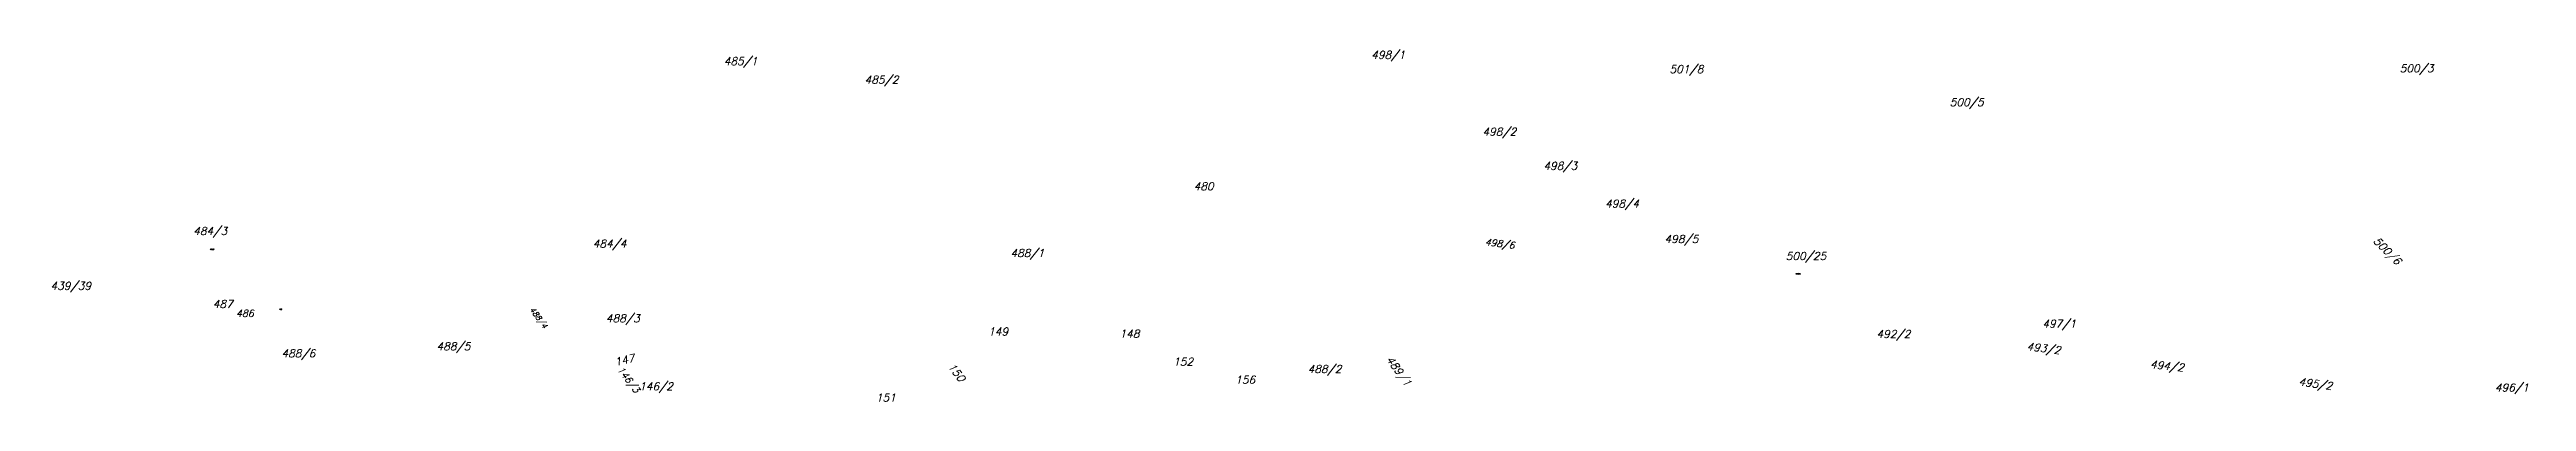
# Model space of a CAD drawing. Header units: millimetres. Extents: x -626413 to -622762, y -1174800 to -1172001.
# Drawn here: x -625528 to -624984, y -1173490 to -1173413 of the extents above; entities that cross this region are included whole.
import ezdxf
from ezdxf.enums import TextEntityAlignment as Align

# ---------------------------------------------------------------- set-up
doc = ezdxf.new("R2010")
doc.units = ezdxf.units.MM
doc.layers.add('Dobrinsko_parcelní čísla', color=7, linetype='Continuous', lineweight=0)
doc.styles.add('Style-ITALICS', font='ITALICS.shx')

msp = doc.modelspace()

# ---------------------------------------------------------------- texts
at = {"layer": 'Dobrinsko_parcelní čísla', "color": 7, "linetype": 'Continuous', "lineweight": 0, "style": 'Style-ITALICS'}
for s, height, p in [('485/1', 1.7, (-625372.71, -1173416.25)), ('498/1', 1.7, (-625230.47, -1173414.86)), ('501/8', 1.7, (-625164.97, -1173418)), ('500/3', 1.7, (-625004.58, -1173417.84)), ('485/2', 1.7, (-625341.76, -1173420.32)), ('500/5', 1.7, (-625103.41, -1173425.26)), ('498/2', 1.7, (-625206.05, -1173431.74)), ('498/3', 1.7, (-625192.67, -1173439.23)), ('480', 1.7, (-625272.55, -1173443.74)), ('498/4', 1.7, (-625179.11, -1173447.51)), ('484/3', 1.7, (-625489.22, -1173453.53)), ('484/4', 1.7, (-625401.48, -1173456.3)), ('498/5', 1.7, (-625166.06, -1173455.29)), ('484/3', 0.2, (-625492.1, -1173456.82)), ('488/1', 1.7, (-625309.73, -1173458.39)), ('500/25', 1.7, (-625137.98, -1173459.03)), ('439/39', 1.7, (-625519.12, -1173465.59)), ('500/25', 0.2, (-625143.65, -1173462.19)), ('487', 1.7, (-625488, -1173469.55)), ('486', 1.5, (-625483.38, -1173471.53)), ('486', 0.2, (-625477.22, -1173470.01)), ('488/3', 1.7, (-625398.59, -1173472.72)), ('149', 1.7, (-625317.67, -1173475.62)), ('148', 1.7, (-625288.83, -1173476.1)), ('492/2', 1.7, (-625119.5, -1173476.17)), ('497/1', 1.7, (-625083.08, -1173473.91)), ('488/6', 1.7, (-625469.85, -1173480.41)), ('488/5', 1.7, (-625435.79, -1173478.86)), ('152', 1.7, (-625277.05, -1173482.24)), ('488/2', 1.7, (-625244.45, -1173483.86)), ('146/2', 1.7, (-625391.29, -1173487.64)), ('156', 1.7, (-625263.41, -1173486.21)), ('496/1', 1.7, (-624983.66, -1173487.92)), ('151', 1.7, (-625342.35, -1173490.12))]:
    msp.add_text(s, height=height, dxfattribs=at).set_placement(p, align=Align.RIGHT)
for s, height, rotation, p in [('498/6', 1.5, 353, (-625206.51, -1173456.59)), ('500/6', 1.7, 315, (-625012.69, -1173460.27)), ('488/4', 1.2, 306, (-625419.74, -1173474.18)), ('147', 1.7, 13, (-625399.61, -1173481.37)), ('150', 1.7, 307, (-625328.35, -1173485.97)), ('489/1', 1.7, 306, (-625230.34, -1173486.92)), ('493/2', 1.7, 353, (-625086.64, -1173479.74)), ('494/2', 1.7, 354, (-625059.51, -1173483.55)), ('146/3', 1.5, 307, (-625399.64, -1173488.39)), ('495/2', 1.7, 352, (-625026.95, -1173487.6))]:
    msp.add_text(s, height=height, rotation=rotation, dxfattribs=at).set_placement(p, align=Align.RIGHT)

doc.saveas('drawing.dxf')
